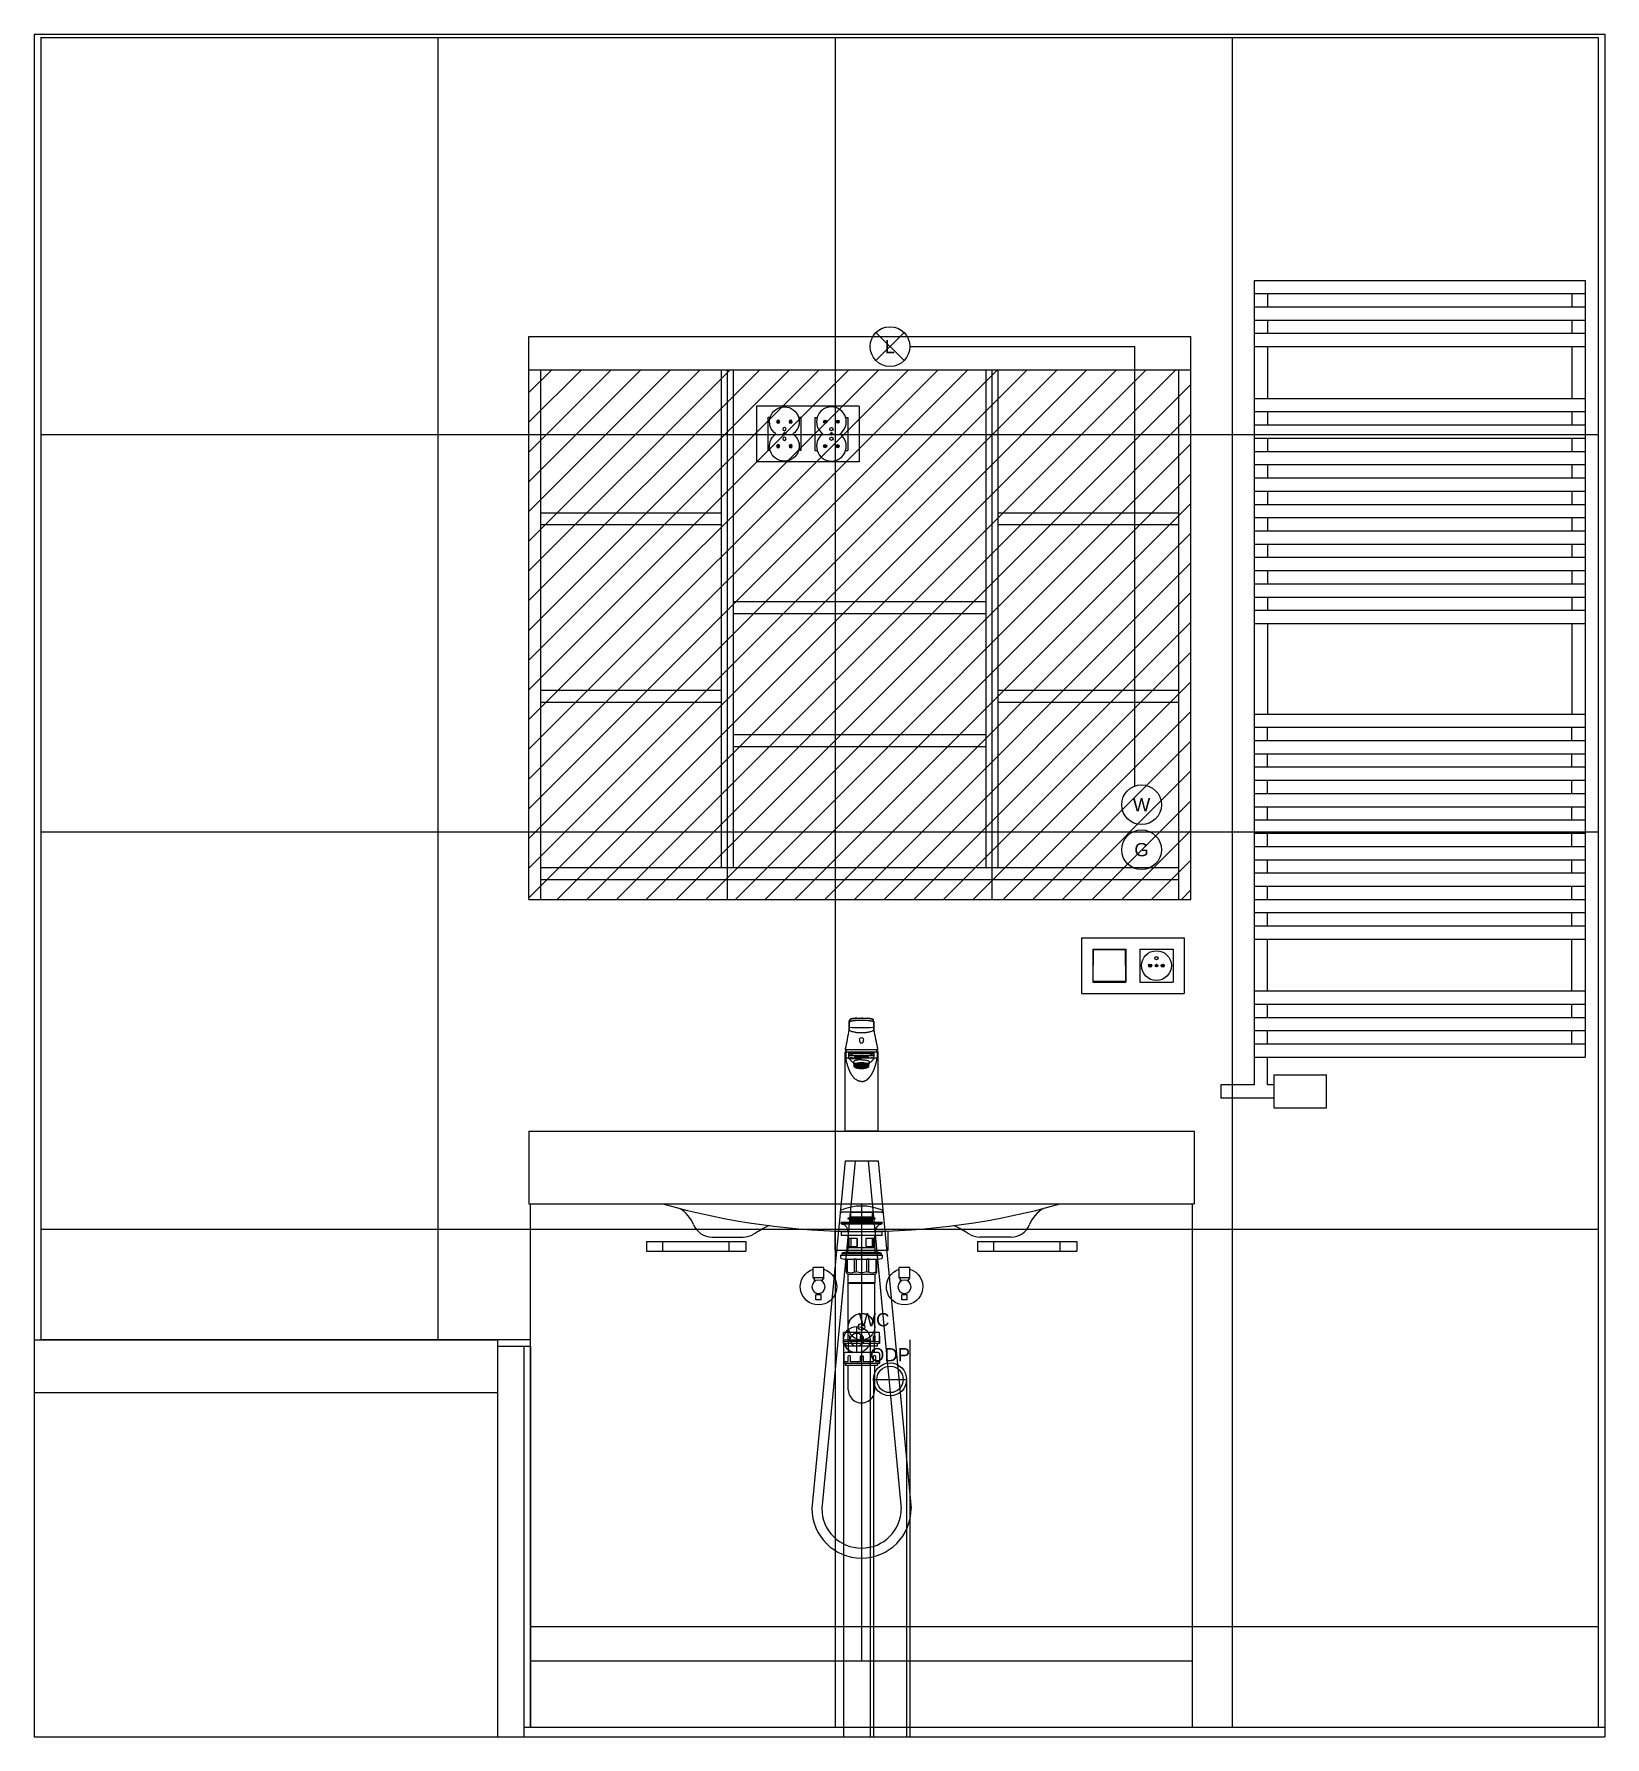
# Model space of a CAD drawing. Header units: millimetres. Extents: x 976 to 9349, y -714 to 2211.
# Drawn here: x 6241.8 to 6479.1, y 455.7 to 712.9 of the extents above; entities that cross this region are included whole.
import ezdxf

# ---------------------------------------------------------------- set-up
doc = ezdxf.new("R2010")
doc.units = ezdxf.units.MM
for name, color, linetype in [('Elektryka - obudowy', 174, 'Continuous'), ('Grzejniki', 12, 'Continuous'), ('Inst - odpływ', 35, 'Continuous'), ('Inst - woda', 220, 'Continuous'), ('Meble', 42, 'Continuous'), ('Meble wnętrze', 52, 'Continuous'), ('Płytki', 254, 'Continuous'), ('Usunięte', 10, 'Continuous'), ('Wbudowane', 175, 'Continuous'), ('Ściany', 7, 'Continuous')]:
    doc.layers.add(name, color=color, linetype=linetype)

msp = doc.modelspace()

# ---------------------------------------------------------------- texts
at = {"layer": 'Usunięte', "char_height": 2, "attachment_point": 5}
for s, insert, width in [('{\\fArial|b0|i0|c238|p0;WC}', (6368.683, 518.747), 9.88531), ('{\\fArial|b0|i0|c238|p0;ODP}', (6371.095, 513.459), 6)]:
    msp.add_mtext(s, dxfattribs=dict(at, insert=insert, width=width))

# ---------------------------------------------------------------- blocks, each defined once
blk = doc.blocks.new('Z$W@#22704')
blk.add_circle((3, 3), 3)
at = {"insert": (3, 3), "char_height": 2, "width": 3.9163, "attachment_point": 5}
blk.add_mtext('{\\fArial|b0|i0|c238|p0;G}', dxfattribs=at)
blk = doc.blocks.new('Z$W@#22386')
blk.add_circle((3, 3), 3)
at = {"insert": (3, 3), "char_height": 2, "width": 3.9163, "attachment_point": 5}
blk.add_mtext('{\\fArial|b0|i0|c238|p0;W}', dxfattribs=at)
blk = doc.blocks.new('Z$W@#29658')
for p, q in [((5.12, 0.88), (0.88, 5.12)), ((0.88, 0.88), (5.12, 5.12))]:
    blk.add_line(p, q)
blk.add_circle((3, 3), 3)
at = {"insert": (2.99, 2.99), "char_height": 2, "width": 4.231, "attachment_point": 5}
blk.add_mtext('{\\fArial|b0|i0|c238|p0;L}', dxfattribs=at)
blk = doc.blocks.new('Z$W@#23655')
blk.add_blockref('Z$W@#29658', (0, 0))
blk = doc.blocks.new('Z$W@#24350')
for p, q in [((5, 125), (5, 3.5)), ((5, 125), (55, 125)), ((55, 125), (55, 7.68)), ((5, 123), (55, 123)), ((5, 121), (55, 121)), ((7, 123), (7, 121)), ((53, 123), (53, 121)), ((5, 119), (55, 119)), ((7, 119), (7, 117)), ((53, 119), (53, 117)), ((5, 117), (55, 117)), ((5, 115), (55, 115)), ((5, 115), (55, 115)), ((7, 115), (7, 107.17)), ((53, 115), (53, 107.17)), ((5, 107.17), (55, 107.17)), ((5, 105.17), (55, 105.17)), ((5, 103.17), (55, 103.17)), ((7, 105.17), (7, 103.17)), ((53, 105.17), (53, 103.17)), ((5, 101.17), (55, 101.17)), ((7, 101.17), (7, 99.17)), ((53, 101.17), (53, 99.17)), ((5, 99.17), (55, 99.17)), ((5, 97.17), (55, 97.17)), ((5, 97.17), (55, 97.17)), ((5, 95.17), (55, 95.17)), ((7, 97.17), (7, 95.17)), ((53, 97.17), (53, 95.17)), ((5, 93.17), (55, 93.17)), ((7, 93.17), (7, 91.17)), ((53, 93.17), (53, 91.17)), ((5, 91.17), (55, 91.17)), ((5, 89.17), (55, 89.17)), ((5, 89.17), (55, 89.17)), ((7, 89.17), (7, 87.17)), ((53, 89.17), (53, 87.17)), ((5, 87.17), (55, 87.17)), ((5, 85.17), (55, 85.17)), ((7, 85.17), (7, 83.17)), ((53, 85.17), (53, 83.17)), ((5, 83.17), (55, 83.17)), ((5, 81.17), (55, 81.17)), ((5, 81.17), (55, 81.17)), ((7, 81.17), (7, 79.17)), ((53, 81.17), (53, 79.17)), ((5, 79.17), (55, 79.17)), ((5, 77.17), (55, 77.17)), ((7, 77.17), (7, 75.17)), ((53, 77.17), (53, 75.17)), ((5, 75.17), (55, 75.17)), ((5, 73.17), (55, 73.17)), ((7, 73.17), (7, 59.5)), ((53, 73.17), (53, 59.5)), ((5, 59.5), (55, 59.5)), ((5, 57.5), (55, 57.5)), ((7, 55.5), (7, 57.5)), ((53, 55.5), (53, 57.5)), ((5, 55.5), (55, 55.5)), ((5, 53.5), (55, 53.5)), ((5, 51.5), (55, 51.5)), ((5, 51.5), (55, 51.5)), ((7, 51.5), (7, 53.5)), ((53, 51.5), (53, 53.5)), ((5, 49.5), (55, 49.5)), ((7, 47.5), (7, 49.5)), ((53, 47.5), (53, 49.5)), ((5, 47.5), (55, 47.5)), ((5, 45.5), (55, 45.5)), ((7, 43.5), (7, 45.5)), ((53, 43.5), (53, 45.5)), ((5, 43.5), (55, 43.5)), ((5, 43.5), (55, 43.5)), ((5, 41.5), (55, 41.5)), ((7, 39.5), (7, 41.5)), ((53, 39.5), (53, 41.5)), ((5, 39.5), (55, 39.5)), ((5, 37.5), (55, 37.5)), ((7, 35.5), (7, 37.5)), ((53, 35.5), (53, 37.5)), ((5, 35.5), (55, 35.5)), ((5, 35.5), (55, 35.5)), ((5, 33.5), (55, 33.5)), ((7, 31.5), (7, 33.5)), ((53, 31.5), (53, 33.5)), ((5, 31.5), (55, 31.5)), ((5, 29.5), (55, 29.5)), ((7, 27.5), (7, 29.5)), ((53, 27.5), (53, 29.5)), ((5, 27.5), (55, 27.5)), ((5, 25.5), (55, 25.5)), ((7, 17.68), (7, 25.5)), ((53, 17.68), (53, 25.5)), ((5, 17.68), (55, 17.68)), ((5, 17.68), (55, 17.68)), ((5, 15.68), (55, 15.68)), ((7, 13.68), (7, 15.68)), ((53, 13.68), (53, 15.68)), ((5, 13.68), (55, 13.68)), ((5, 11.68), (55, 11.68)), ((7, 9.68), (7, 11.68)), ((53, 9.68), (53, 11.68)), ((5, 9.68), (55, 9.68)), ((5, 7.68), (55, 7.68)), ((7, 3.5), (7, 7.68)), ((0, 3.5), (0, 1.5)), ((5, 3.5), (0, 3.5)), ((7.96, 3.5), (7, 3.5)), ((7.96, 5), (15.96, 5)), ((7.96, 5), (7.96, 0)), ((15.96, 0), (15.96, 5)), ((7.96, 1.5), (0, 1.5)), ((7.96, 0), (15.96, 0)), ((7.96, 0), (15.96, 0))]:
    blk.add_line(p, q)
blk = doc.blocks.new('Z$W@#2421')
for p, q in [((0, 257.2), (237.3, 257.2)), ((0, 257.2), (0, 0)), ((237.3, 257.2), (237.3, 0)), ((0, 0), (237.3, 0))]:
    blk.add_line(p, q)
blk = doc.blocks.new('Z$W@#25874')
for p, q in [((0, 18), (0, 7)), ((0, 18), (100.5, 18)), ((100.5, 18), (100.5, 7)), ((0, 7), (100.5, 7)), ((50.05, 7), (50.45, 7)), ((46.25, 0), (46.25, 2.93)), ((54.25, 0), (54.25, 2.93)), ((27.67, 2), (32.38, 2)), ((46.25, 0), (54.25, 0)), ((72.83, 2), (68.12, 2))]:
    blk.add_line(p, q)
for centre, radius, start, end in [((50.25, 113.46), 110.61, 254.2627, 285.7373), ((20.25, 2), 5, 22.0243, 59.8717), ((80.25, 2), 5, 120.1283, 157.9757), ((27.67, 5), 3, 202.0243, 270), ((50.15, -24.06), 31.06, 116.4959, 121.4397), ((50.35, -24.06), 31.06, 58.5603, 63.5041), ((72.83, 5), 3, 270, 337.9757), ((32.38, 5), 3, 270, 301.4397), ((68.12, 5), 3, 238.5603, 270)]:
    blk.add_arc(centre, radius, start, end)
blk = doc.blocks.new('Z$W@#4827')
h = blk.add_hatch()
h.set_pattern_fill('ANSI31', color=256, style=0)
h.set_pattern_definition([(45, (-1842.8256, -1169.4944), (-2.245064, 2.245064), [])])
h.paths.add_polyline_path([(70, 0), (70, 80), (30, 80), (30, 0)])
h.paths.add_polyline_path([(0, 0), (30, 0), (30, 80), (0, 80)])
h.paths.add_polyline_path([(100, 0), (100, 80), (70, 80), (70, 0)])
for p, q in [((0, 0), (0, 85)), ((0, 85), (100, 85)), ((100, 0), (100, 85)), ((0, 80), (100, 80)), ((30, 0), (30, 80)), ((70, 0), (70, 80)), ((0, 0), (100, 0))]:
    blk.add_line(p, q)
blk = doc.blocks.new('Z$W@#29170')
for p, q in [((0, 0), (0, 79)), ((0, 79), (100, 79)), ((50, 79), (50, 10)), ((100, 0), (100, 79)), ((17.5, 73.35), (32.5, 73.35)), ((17.5, 73.35), (17.5, 71.85)), ((20, 71.85), (20, 73.35)), ((30, 71.85), (30, 73.35)), ((32.5, 73.35), (32.5, 71.85)), ((67.5, 73.35), (82.5, 73.35)), ((67.5, 73.35), (67.5, 71.85)), ((70, 71.85), (70, 73.35)), ((80, 71.85), (80, 73.35)), ((82.5, 73.35), (82.5, 71.85)), ((17.5, 71.85), (32.5, 71.85)), ((67.5, 71.85), (82.5, 71.85)), ((0, 10), (100, 10)), ((0, 0), (100, 0))]:
    blk.add_line(p, q)
blk = doc.blocks.new('Z$W@#28464')
for p, q in [((0, 0), (0, 85)), ((0, 85), (100, 85)), ((100, 0), (100, 85)), ((0, 80), (100, 80)), ((1.8, 0), (1.8, 80)), ((29.1, 4.8), (29.1, 80)), ((30.9, 4.8), (30.9, 80)), ((69.1, 4.8), (69.1, 80)), ((70.9, 4.8), (70.9, 80)), ((98.2, 0), (98.2, 80)), ((1.8, 58.4), (29.1, 58.4)), ((1.8, 56.6), (29.1, 56.6)), ((70.9, 58.4), (98.2, 58.4)), ((70.9, 56.6), (98.2, 56.6)), ((30.9, 45), (69.1, 45)), ((30.9, 43.2), (69.1, 43.2)), ((1.8, 31.6), (29.1, 31.6)), ((70.9, 31.6), (98.2, 31.6)), ((1.8, 29.8), (29.1, 29.8)), ((70.9, 29.8), (98.2, 29.8)), ((30.9, 24.9), (69.1, 24.9)), ((30.9, 23.1), (69.1, 23.1)), ((1.8, 4.8), (98.2, 4.8)), ((1.8, 3), (98.2, 3)), ((0, 0), (1.8, 0)), ((98.2, 0), (100, 0))]:
    blk.add_line(p, q)
blk = doc.blocks.new('Z$W@#29424')
h = blk.add_hatch(color=256)
h.paths.add_polyline_path([(1.54, 2.25, 1), (1.06, 2.25, 1)])
h.paths.add_polyline_path([(3.44, 2.25, 1), (2.96, 2.25, 1)])
for centre, radius in [((2.25, 2.25), 2.25), ((2.25, 3.37), 0.24), ((1.3, 2.25), 0.24), ((3.2, 2.25), 0.24)]:
    blk.add_circle(centre, radius)
blk = doc.blocks.new('Z$W@#18702')
for p, q in [((0, 8.4), (15.5, 8.4)), ((0, 8.4), (0, 0)), ((15.5, 8.4), (15.5, 0)), ((1.7, 6.7), (1.7, 1.7)), ((1.7, 6.7), (6.7, 6.7)), ((1.7, 6.7), (1.7, 1.7)), ((1.7, 6.7), (6.7, 6.7)), ((1.75, 1.75), (1.8, 6.65)), ((1.8, 6.65), (6.6, 6.65)), ((6.65, 1.75), (6.6, 6.65)), ((6.7, 6.7), (6.7, 1.7)), ((6.7, 6.7), (6.7, 1.7)), ((8.8, 6.7), (8.8, 1.7)), ((8.8, 6.7), (13.8, 6.7)), ((13.8, 6.7), (13.8, 1.7)), ((11.1, 4.18), (11.5, 4.22)), ((11.28, 4.4), (11.32, 4)), ((0, 0), (15.5, 0)), ((1.7, 1.7), (6.7, 1.7)), ((1.7, 1.7), (6.7, 1.7)), ((1.75, 1.85), (6.65, 1.85)), ((1.75, 1.75), (6.65, 1.75)), ((8.8, 1.7), (13.8, 1.7))]:
    blk.add_line(p, q)
blk.add_circle((11.3, 4.2), 0.2)
blk.add_blockref('Z$W@#29424', (9.05, 1.95))
blk = doc.blocks.new('Z$W@#24918')
h = blk.add_hatch(color=256)
h.paths.add_polyline_path([(1.54, 5.95, -1), (1.06, 5.95, -1)])
h.paths.add_polyline_path([(3.44, 5.95, -1), (2.96, 5.95, -1)])
h = blk.add_hatch(color=256)
h.paths.add_polyline_path([(1.54, 2.25, 1), (1.06, 2.25, 1)])
h.paths.add_polyline_path([(3.44, 2.25, 1), (2.96, 2.25, 1)])
for centre in [(1.3, 5.95), (3.2, 5.95), (2.25, 4.83), (2.25, 3.37), (1.3, 2.25), (3.2, 2.25)]:
    blk.add_circle(centre, 0.24)
for centre, start, end in [((2.25, 5.95), 304.6921, 235.3079), ((2.25, 2.25), 124.6921, 55.3079)]:
    blk.add_arc(centre, 2.25, start, end)
blk = doc.blocks.new('Z$W@#10080')
for p, q in [((15.5, 8.4), (0, 8.4)), ((0, 8.4), (0, 0)), ((15.5, 8.4), (15.5, 0)), ((1.7, 6.7), (1.7, 1.7)), ((2.05, 6.7), (1.7, 6.7)), ((6.7, 6.7), (6.35, 6.7)), ((6.7, 6.7), (6.7, 1.7)), ((8.8, 6.7), (8.8, 1.7)), ((8.8, 6.7), (9.15, 6.7)), ((13.45, 6.7), (13.8, 6.7)), ((13.8, 6.7), (13.8, 1.7)), ((4.4, 4.18), (4, 4.22)), ((4.22, 4.4), (4.18, 4)), ((11.1, 4.18), (11.5, 4.22)), ((11.28, 4.4), (11.32, 4)), ((15.5, 0), (0, 0)), ((2.05, 1.7), (1.7, 1.7)), ((6.7, 1.7), (6.35, 1.7)), ((8.8, 1.7), (9.15, 1.7)), ((13.45, 1.7), (13.8, 1.7))]:
    blk.add_line(p, q)
for centre in [(4.2, 4.2), (11.3, 4.2)]:
    blk.add_circle(centre, 0.2)
at = {"xscale": -1}
blk.add_blockref('Z$W@#24918', (6.45, 0.1), dxfattribs=at)
blk.add_blockref('Z$W@#24918', (9.05, 0.1))
blk = doc.blocks.new('Z$W@#20518')
for p, q in [((0.64, 16.51), (0.68, 16.77)), ((0.64, 16.5), (0.64, 16.5)), ((0.69, 16.79), (0.65, 16.53)), ((4.35, 16.53), (4.31, 16.79)), ((4.36, 16.51), (4.32, 16.77)), ((4.36, 16.5), (4.36, 16.5)), ((4.95, 12.5), (4.38, 15.41)), ((0, 11.95), (0, 11.95)), ((0, 11.95), (0, 11)), ((0, 11), (0, 0)), ((0.02, 11.99), (0.02, 11.99)), ((0.1, 12.25), (0.14, 12.25)), ((0.14, 11.95), (0.14, 11)), ((0.19, 12), (0.64, 12)), ((0.59, 11.02), (0.59, 11.95)), ((0.59, 11.95), (0.59, 11.95)), ((2.5, 11.95), (0.59, 11.95)), ((4.41, 11.74), (0.59, 11.74)), ((0.59, 11.54), (0.93, 11.54)), ((0.59, 11.45), (0.89, 11.45)), ((1.9, 11.4), (0.59, 11.4)), ((1.81, 11.38), (0.59, 11.38)), ((0.64, 12), (4.36, 12)), ((1.31, 10.52), (1.31, 10.24)), ((1.47, 11.14), (1.4, 11.08)), ((1.4, 10.09), (1.4, 10.37)), ((4.41, 11.95), (2.5, 11.95)), ((4.41, 11.4), (3.1, 11.4)), ((4.41, 11.38), (3.19, 11.38)), ((3.6, 11.08), (3.53, 11.14)), ((3.6, 10.09), (3.6, 10.37)), ((3.69, 10.24), (3.69, 10.52)), ((3.92, 11.63), (3.95, 11.62)), ((4.07, 11.54), (4.41, 11.54)), ((4.11, 11.45), (4.41, 11.45)), ((4.36, 12), (4.81, 12)), ((4.41, 11.95), (4.41, 11.95)), ((4.41, 11.02), (4.41, 11.95)), ((4.86, 12.25), (4.9, 12.25)), ((4.86, 11.95), (4.86, 11)), ((4.99, 11.98), (4.99, 11.98)), ((5, 11.95), (5, 11.95)), ((5, 11), (5, 11.95)), ((5, 0), (5, 11)), ((1.4, 10.07), (1.4, 10.09)), ((1.4, 9.73), (1.4, 10.07)), ((1.6, 10.01), (1.6, 9.81)), ((1.87, 9.83), (1.65, 9.83)), ((1.87, 9.82), (1.65, 9.82)), ((1.65, 9.59), (1.73, 9.56)), ((1.9, 9.89), (1.68, 9.91)), ((1.89, 9.88), (1.68, 9.9)), ((1.68, 9.75), (1.68, 9.82)), ((1.88, 9.77), (1.68, 9.75)), ((1.89, 9.76), (1.68, 9.74)), ((1.95, 9.94), (1.76, 9.98)), ((1.76, 9.67), (1.76, 9.75)), ((1.93, 9.71), (1.76, 9.67)), ((1.96, 9.95), (1.77, 9.99)), ((1.94, 9.7), (1.77, 9.66)), ((1.87, 9.83), (1.87, 9.88)), ((1.87, 9.83), (1.87, 9.81)), ((1.89, 9.6), (1.89, 9.69)), ((2.03, 9.65), (1.89, 9.6)), ((2.05, 9.99), (1.9, 10.04)), ((1.9, 9.89), (1.9, 9.95)), ((2.04, 9.65), (1.91, 9.6)), ((2.06, 9.99), (1.92, 10.05)), ((1.96, 9.95), (1.96, 10.02)), ((2.23, 9.83), (1.98, 9.83)), ((2.22, 9.82), (1.98, 9.82)), ((2.04, 9.82), (2.04, 9.73)), ((2.24, 9.78), (2.04, 9.73)), ((2.25, 9.76), (2.05, 9.72)), ((2.06, 9.99), (2.06, 10.09)), ((2.25, 9.87), (2.06, 9.91)), ((2.07, 9.55), (2.07, 9.64)), ((2.16, 9.61), (2.07, 9.55)), ((2.18, 10.03), (2.08, 10.09)), ((2.27, 9.88), (2.08, 9.92)), ((2.17, 9.61), (2.08, 9.55)), ((2.2, 10.03), (2.1, 10.1)), ((2.2, 10.03), (2.2, 10.11)), ((2.22, 9.83), (2.22, 9.81)), ((2.22, 9.76), (2.22, 9.66)), ((2.33, 9.73), (2.22, 9.66)), ((2.23, 9.88), (2.23, 9.83)), ((2.35, 9.91), (2.24, 9.98)), ((2.36, 9.72), (2.25, 9.65)), ((2.38, 9.92), (2.27, 9.98)), ((2.27, 9.96), (2.27, 9.88)), ((2.27, 9.52), (2.27, 9.59)), ((2.32, 9.58), (2.27, 9.52)), ((2.33, 10.05), (2.28, 10.12)), ((2.34, 9.58), (2.29, 9.52)), ((2.35, 10.05), (2.3, 10.12)), ((2.35, 10.05), (2.35, 10.13)), ((2.36, 9.87), (2.45, 9.85)), ((2.38, 10), (2.38, 9.92)), ((2.41, 9.88), (2.47, 9.86)), ((2.45, 9.85), (2.45, 9.83)), ((2.47, 9.86), (2.47, 9.89)), ((2.47, 9.77), (2.47, 9.81)), ((2.48, 9.93), (2.48, 10)), ((2.48, 9.7), (2.48, 9.63)), ((2.49, 10.06), (2.49, 10.13)), ((2.49, 9.57), (2.49, 9.51)), ((2.51, 10.06), (2.51, 10.13)), ((2.51, 9.57), (2.51, 9.51)), ((2.52, 9.93), (2.52, 10)), ((2.52, 9.77), (2.52, 9.81)), ((2.52, 9.7), (2.52, 9.63)), ((2.53, 9.86), (2.53, 9.89)), ((2.59, 9.88), (2.53, 9.86)), ((2.64, 9.87), (2.55, 9.85)), ((2.55, 9.83), (2.55, 9.85)), ((2.62, 10), (2.62, 9.92)), ((2.62, 9.92), (2.72, 9.98)), ((2.64, 9.72), (2.75, 9.65)), ((2.65, 10.05), (2.65, 10.13)), ((2.65, 10.05), (2.7, 10.12)), ((2.65, 9.91), (2.76, 9.98)), ((2.66, 9.58), (2.71, 9.52)), ((2.67, 10.05), (2.72, 10.12)), ((2.67, 9.73), (2.78, 9.66)), ((2.68, 9.58), (2.73, 9.52)), ((2.73, 9.96), (2.73, 9.88)), ((2.73, 9.88), (2.92, 9.92)), ((2.73, 9.52), (2.73, 9.59)), ((2.75, 9.87), (2.94, 9.91)), ((2.75, 9.76), (2.95, 9.72)), ((2.76, 9.78), (2.96, 9.73)), ((2.77, 9.88), (2.77, 9.83)), ((2.77, 9.83), (3.02, 9.83)), ((2.77, 9.81), (2.77, 9.83)), ((2.77, 9.82), (3.02, 9.82)), ((2.78, 9.76), (2.78, 9.66)), ((2.8, 10.03), (2.8, 10.11)), ((2.8, 10.03), (2.9, 10.1)), ((2.82, 10.03), (2.92, 10.09)), ((2.82, 9.61), (2.92, 9.55)), ((2.84, 9.61), (2.93, 9.55)), ((2.93, 9.99), (2.93, 10.09)), ((2.93, 9.99), (3.08, 10.05)), ((2.93, 9.55), (2.93, 9.64)), ((2.95, 9.99), (3.1, 10.04)), ((2.96, 9.82), (2.96, 9.73)), ((2.96, 9.65), (3.09, 9.6)), ((2.97, 9.65), (3.11, 9.6)), ((3.04, 9.95), (3.04, 10.02)), ((3.04, 9.95), (3.23, 9.99)), ((3.05, 9.94), (3.24, 9.98)), ((3.06, 9.7), (3.23, 9.66)), ((3.07, 9.71), (3.24, 9.67)), ((3.1, 9.89), (3.1, 9.95)), ((3.1, 9.89), (3.32, 9.91)), ((3.11, 9.88), (3.32, 9.9)), ((3.11, 9.76), (3.32, 9.74)), ((3.11, 9.6), (3.11, 9.69)), ((3.12, 9.83), (3.12, 9.88)), ((3.12, 9.83), (3.35, 9.83)), ((3.12, 9.81), (3.12, 9.83)), ((3.12, 9.82), (3.35, 9.82)), ((3.12, 9.77), (3.32, 9.75)), ((3.24, 9.67), (3.24, 9.75)), ((3.27, 9.56), (3.35, 9.59)), ((3.32, 9.75), (3.32, 9.82)), ((3.4, 9.81), (3.4, 10.01)), ((3.6, 10.07), (3.6, 10.09)), ((3.6, 9.73), (3.6, 10.07)), ((5, 0), (0, 0))]:
    blk.add_line(p, q)
for centre, radius, start, end in [((-7.98, 15.95), 8.62, 356.5795, 358.6095), ((0.44, 15.44), 0.183, 347.1801, 359.8156), ((-80.5, 16.89), 81.15, 359.1901, 359.7284), ((0.69, 16.5), 0.0495, 171.0221, 179.4698), ((-196.29, 17.87), 196.98, 359.3672, 359.589), ((2.5, 50.92), 35.27, 267.0452, 270.0066), ((2.5, 50.95), 35.3, 269.9945, 272.9537), ((200.46, 17.8), 196.15, 180.394, 180.6168), ((4.31, 16.5), 0.0495, 0.7416, 8.978), ((190.15, 17.78), 185.79, 180.3933, 180.6284), ((12.23, 15.91), 7.87, 181.2674, 183.5083), ((4.61, 15.44), 0.235, 180.3966, 192.3432), ((0.05, 11.95), 0.0459, 106.5926, 184.5187), ((0.66, 12.38), 0.618, 167.9971, 176.8535), ((0.55, 12.37), 0.511, 175.5338, 184.209), ((2.5, 11.36), 2.45, 158.5015, 164.8573), ((0.19, 11.95), 0.0485, 91.869, 181.7561), ((0.28, -47.32), 58.32, 89.823, 90.138), ((0.51, 11), 0.0484, 181.906, 193.6818), ((1.32, -167.23), 178.25, 89.6193, 90.233), ((1.15, 469.98), 458.99, 269.9307, 270.1679), ((2.5, 12.32), 2.32, 215.0915, 218.1672), ((0.61, 11.48), 0.1, 270, 311.4096), ((2.5, 12.32), 2.32, 218.1672, 220.098), ((2.5, 12.32), 2.32, 220.098, 222.7031), ((2.5, 12.32), 2.32, 222.7031, 232.7215), ((1.09, 11.43), 0.2, 93, 178.1439), ((1.09, 11.43), 0.2, 177.6713, 179.9994), ((1.09, 11.17), 0.2, 180, 194.1616), ((1.09, 11.17), 0.2, 180.1819, 180.6505), ((1.09, 11.17), 0.2, 192.8648, 194.4052), ((2.5, 12.32), 2.32, 232.7215, 239.0421), ((3.57, -81.23), 92.25, 89.4809, 90.6667), ((2.5, 12.32), 2.32, 300.9571, 305.2578), ((2.5, 12.32), 2.32, 305.2578, 307.278), ((2.5, 12.32), 2.32, 307.278, 317.2965), ((3.91, 11.43), 0.2, 1.8561, 87), ((3.91, 11.17), 0.2, 320.6652, 360), ((3.91, 11.43), 0.2, 359.9904, 2.3287), ((2.5, 12.32), 2.32, 317.2965, 319.9523), ((2.5, 12.32), 2.32, 319.9523, 321.7065), ((4.38, 11.48), 0.1, 228.5904, 270), ((2.5, 12.32), 2.32, 321.7065, 324.9085), ((4.36, 11.02), 0.0484, 324.8089, 0.3249), ((4.37, 11.01), 0.0415, 326.9045, 355.9878), ((4.49, 11), 0.049, 346.3516, 358.037), ((4.76, -276.88), 287.88, 89.981, 90.0448), ((2.5, 11.36), 2.45, 15.1427, 21.4985), ((4.88, 8.04), 3.96, 88.9415, 90.9118), ((4.81, 11.95), 0.049, 358.7771, 87.5479), ((4.35, 12.38), 0.615, 3.2103, 11.9569), ((4.95, 11.95), 0.0498, 69.8781, 89.9914), ((4.45, 12.37), 0.508, 355.8532, 4.7737), ((4.95, 11.95), 0.046, 355.5708, 73.4198), ((1.77, 9.83), 0.119, 178.2011, 181.7989), ((1.96, 9.83), 0.0878, 177.554, 180), ((2.5, 9.2), 0.733, 88.6316, 91.3684), ((2.5, 11.03), 1.4, 269.2842, 270.7158), ((2.5, 8.39), 1.67, 89.6565, 90.3435), ((2.5, 11.78), 2.27, 269.7475, 270.2525), ((3.04, 9.83), 0.0878, 0, 2.446), ((3.23, 9.83), 0.119, 358.2011, 1.7989)]:
    blk.add_arc(centre, radius, start, end)
for centre, major_axis, ratio, start_param, end_param in [((2.5, 13.73), (0, -0.372), 0.900028, 1.570796, 4.712389), ((0.05, 11.95), (0.0353, -0.0355), 0.997523, 2.36032, 2.673084), ((2.5, 12.24), (-2.43, 0), 0.026177, 3.381498, 6.04328), ((2.5, 9.6), (1.18, -0.7), 0.283658, 2.906058, 3.71371), ((2.5, 10.9), (-1.2, 0), 0.374607, 3.410231, 6.014782), ((2.5, 11.07), (1.15, 0), 0.374607, 3.141593, 3.216053), ((2.5, 11.04), (1.12, 0), 0.374607, 0.032033, 3.10956), ((2.5, 9.91), (-1.19, 0), 0.374607, 3.545419, 5.879359), ((2.5, 10.97), (1.12, 0), 0.374607, 0.415914, 2.725679), ((2.5, 10.78), (-1.2, 0), 0.374607, 3.710852, 5.713971), ((2.5, 10.73), (1.12, 0), 0.374607, 0.738329, 2.403507), ((2.5, 10.65), (1.2, 0), 0.374607, 0.951584, 2.188942), ((2.5, 10.63), (-1.19, 0), 0.374607, 4.196659, 5.226976), ((2.5, 9.6), (-1.18, -0.7), 0.283658, 2.569475, 3.377127), ((2.5, 11.07), (1.15, 0), 0.374607, 6.208725, 6.283185), ((4.95, 11.95), (-0.0353, -0.0356), 0.994209, 3.612256, 3.92506), ((2.5, 9.9), (1.19, 0), 0.374607, 3.530354, 3.916702), ((2.5, 9.84), (-1.07, 0), 0.374607, 0, 4.240349), ((2.5, 9.84), (-1.07, 0), 0.374607, 5.195623, 6.283185), ((2.5, 9.84), (-1.08, 0), 0.374607, 0.388292, 2.765558), ((2.5, 10.09), (-0.939, 0), 0.374607, 0.258502, 0.287956), ((2.5, 9.83), (-0.85, 0), 0.374607, 6.033151, 6.27142), ((2.5, 9.83), (-0.85, 0), 0.374607, 0.011765, 0.250034), ((2.5, 9.83), (-0.85, 0), 0.374607, -0.38943, -0.273564), ((2.5, 9.83), (-0.85, 0), 0.374607, -0.273564, -0.250034), ((2.5, 9.83), (-0.85, 0), 0.374607, 0.250034, 0.273564), ((2.5, 9.83), (-0.85, 0), 0.374607, 0.273564, 0.511834), ((2.5, 9.83), (-0.85, 0), 0.374607, 0.511834, 0.535364), ((2.5, 9.83), (-0.85, 0), 0.374607, 0.535364, 0.773633), ((2.5, 9.83), (-0.625, 0), 0.374607, -0.2778, -0.245799), ((2.5, 9.83), (-0.85, 0), 0.374607, 0.773633, 0.797163), ((2.5, 9.83), (-0.85, 0), 0.374607, 0.797163, 1.035433), ((2.5, 9.83), (-0.625, 0), 0.374607, -0.539599, -0.507598), ((2.5, 9.84), (-1.07, 0), 0.374607, 4.240349, 5.195623), ((2.5, 9.83), (-0.525, 0), 0.374607, 0.490259, 0.556938), ((2.5, 9.83), (-0.625, 0), 0.374607, -0.801399, -0.769397), ((2.5, 9.83), (-0.85, 0), 0.374607, 1.035433, 1.058963), ((2.5, 9.83), (-0.85, 0), 0.374607, 1.058963, 1.297232), ((2.5, 9.83), (-0.625, 0), 0.374607, -1.063198, -1.031197), ((2.5, 9.83), (0.275, 0), 0.374607, 3.077913, 3.141593), ((2.5, 9.83), (-0.525, 0), 0.374607, 1.013858, 1.080537), ((2.5, 9.83), (-0.275, 0), 0.374607, -0.587278, -0.459919), ((2.5, 9.83), (-0.85, 0), 0.374607, 1.297232, 1.320762), ((2.5, 9.83), (-0.85, 0), 0.374607, 1.320762, 1.559031), ((2.5, 9.83), (-0.625, 0), 0.374607, -1.324998, -1.292996), ((2.5, 9.83), (-0.275, 0), 0.374607, -1.110877, -0.983518), ((2.5, 9.85), (-0.052, 0), 0.374607, 5.257664, 6.261509), ((2.5, 9.85), (-0.215, 0), 0.374607, 1.454254, 1.687339), ((2.5, 9.83), (0.85, 0), 0.374607, 4.724154, 4.962423), ((2.5, 9.85), (0.052, 0), 0.374607, 0.021676, 1.025521), ((2.5, 9.83), (0.275, 0), 0.374607, 0.983518, 1.110877), ((2.5, 9.83), (0.625, 0), 0.374607, 1.292996, 1.324998), ((2.5, 9.83), (0.85, 0), 0.374607, -1.320762, -1.297232), ((2.5, 9.83), (0.275, 0), 0.374607, 0.459919, 0.587278), ((2.5, 9.83), (0.85, 0), 0.374607, -1.297232, -1.058963), ((2.5, 9.83), (0.525, 0), 0.374607, -1.080537, -1.013858), ((2.5, 9.83), (-0.275, 0), 0.374607, 3.141593, 3.205272), ((2.5, 9.83), (0.625, 0), 0.374607, 1.031197, 1.063198), ((2.5, 9.83), (0.85, 0), 0.374607, -1.058963, -1.035433), ((2.5, 9.83), (0.625, 0), 0.374607, 0.769397, 0.801399), ((2.5, 9.83), (0.85, 0), 0.374607, -1.035433, -0.797163), ((2.5, 9.83), (0.525, 0), 0.374607, -0.556938, -0.490259), ((2.5, 9.83), (0.625, 0), 0.374607, 0.507598, 0.539599), ((2.5, 9.83), (0.85, 0), 0.374607, -0.797163, -0.773633), ((2.5, 9.83), (0.625, 0), 0.374607, 0.245799, 0.2778), ((2.5, 9.83), (0.85, 0), 0.374607, -0.773633, -0.535364), ((2.5, 9.83), (0.85, 0), 0.374607, -0.535364, -0.511834), ((2.5, 9.83), (0.85, 0), 0.374607, -0.511834, -0.273564), ((2.5, 9.83), (0.85, 0), 0.374607, 0.273564, 0.38943), ((2.5, 9.83), (0.85, 0), 0.374607, 0.250034, 0.273564), ((2.5, 9.83), (0.85, 0), 0.374607, 0.011765, 0.250034), ((2.5, 9.83), (0.85, 0), 0.374607, 6.033151, 6.27142), ((2.5, 9.83), (0.85, 0), 0.374607, -0.273564, -0.250034), ((2.5, 9.9), (1.19, 0), 0.374607, -0.775109, -0.388761), ((2.5, 10.09), (0.939, 0), 0.374607, -0.287956, -0.258434)]:
    blk.add_ellipse(centre, major_axis=major_axis, ratio=ratio, start_param=start_param, end_param=end_param)
for centre, major_axis in [((2.5, 9.84), (-1.01, 0)), ((2.5, 9.81), (0.9, 0)), ((2.5, 9.81), (-0.87, 0)), ((2.5, 9.81), (0.625, 0)), ((2.5, 9.81), (-0.525, 0)), ((2.5, 9.81), (-0.275, 0)), ((2.5, 9.81), (-0.215, 0)), ((2.5, 9.83), (-0.052, 0))]:
    blk.add_ellipse(centre, major_axis=major_axis, ratio=0.374607)
for points, degree, knots in [([(0.68, 15.69), (0.68, 15.64), (0.66, 15.59), (0.63, 15.5), (0.62, 15.47), (0.62, 15.43)], 3, [0, 0, 0, 0, 0.5, 0.5, 0.9501233, 0.9501233, 0.9501233, 0.9501233]), ([(0.64, 16.51), (0.64, 16.55), (0.69, 16.58), (0.83, 16.63), (0.89, 16.64), (1.02, 16.67), (1.1, 16.69), (1.36, 16.73), (1.57, 16.75), (2.01, 16.77), (2.26, 16.78), (2.62, 16.78), (2.74, 16.78), (2.98, 16.77), (3.1, 16.77), (3.32, 16.75), (3.43, 16.74), (3.63, 16.72), (3.73, 16.71), (3.9, 16.69), (3.98, 16.67), (4.11, 16.64), (4.17, 16.63), (4.26, 16.59), (4.3, 16.58), (4.34, 16.55), (4.36, 16.53), (4.36, 16.51)], 3, [0.0026707, 0.0026707, 0.0026707, 0.0026707, 0.125, 0.125, 0.1875, 0.1875, 0.25, 0.25, 0.375, 0.375, 0.5, 0.5, 0.5625, 0.5625, 0.625, 0.625, 0.6875, 0.6875, 0.75, 0.75, 0.8125, 0.8125, 0.875, 0.875, 0.9375, 0.9375, 0.9973776, 0.9973776, 0.9973776, 0.9973776]), ([(1.81, 17.06), (1.8, 17.06), (1.76, 17.06), (1.7, 17.05), (1.62, 17.05), (1.55, 17.04), (1.48, 17.03), (1.41, 17.02), (1.34, 17.02), (1.28, 17.01), (1.22, 17), (1.16, 16.99), (1.1, 16.98), (1.05, 16.97), (1, 16.96), (0.95, 16.95), (0.91, 16.93), (0.87, 16.92), (0.83, 16.91), (0.8, 16.9), (0.77, 16.88), (0.75, 16.86), (0.72, 16.85), (0.71, 16.83), (0.7, 16.81), (0.69, 16.8), (0.69, 16.79), (0.68, 16.78), (0.68, 16.78), (0.68, 16.78)], 3, [0, 0, 0, 0, 0.019076, 0.060416, 0.10155, 0.142446, 0.183195, 0.224092, 0.265275, 0.306719, 0.348394, 0.390267, 0.432304, 0.474474, 0.51675, 0.559119, 0.601583, 0.644171, 0.686951, 0.730026, 0.77313, 0.817599, 0.862942, 0.900184, 0.932697, 0.961898, 0.9761, 0.988545, 1, 1, 1, 1]), ([(4.32, 16.46), (4.32, 16.47), (4.3, 16.49), (4.26, 16.52), (4.22, 16.54), (4.13, 16.57), (4.08, 16.59), (3.94, 16.62), (3.87, 16.63), (3.62, 16.67), (3.41, 16.69), (2.98, 16.72), (2.74, 16.72), (2.38, 16.72), (2.26, 16.72), (2.03, 16.72), (1.92, 16.71), (1.7, 16.7), (1.59, 16.69), (1.39, 16.67), (1.3, 16.66), (1.13, 16.63), (1.06, 16.62), (0.93, 16.59), (0.87, 16.57), (0.78, 16.54), (0.74, 16.52), (0.7, 16.49), (0.68, 16.47), (0.68, 16.46)], 3, [0, 0, 0, 0, 0.0625, 0.0625, 0.125, 0.125, 0.1875, 0.1875, 0.25, 0.25, 0.375, 0.375, 0.5, 0.5, 0.5625, 0.5625, 0.625, 0.625, 0.6875, 0.6875, 0.75, 0.75, 0.8125, 0.8125, 0.875, 0.875, 0.9375, 0.9375, 1, 1, 1, 1]), ([(4.32, 16.77), (4.31, 16.79), (4.3, 16.81), (4.26, 16.84), (4.22, 16.86), (4.13, 16.89), (4.07, 16.91), (3.94, 16.94), (3.86, 16.95), (3.61, 16.99), (3.41, 17), (2.98, 17.03), (2.74, 17.04), (2.38, 17.04), (2.26, 17.03), (2.03, 17.03), (1.92, 17.02), (1.7, 17.01), (1.59, 17), (1.4, 16.98), (1.3, 16.97), (1.05, 16.94), (0.92, 16.91), (0.75, 16.85), (0.7, 16.82), (0.69, 16.79)], 3, [0, 0, 0, 0, 0.0625, 0.0625, 0.125, 0.125, 0.1875, 0.1875, 0.25, 0.25, 0.375, 0.375, 0.5, 0.5, 0.5625, 0.5625, 0.625, 0.625, 0.6875, 0.6875, 0.75, 0.75, 0.875, 0.875, 0.981561, 0.981561, 0.981561, 0.981561]), ([(1.81, 17.06), (1.82, 17.06), (1.82, 17.06), (2.04, 17.07), (2.27, 17.08), (2.61, 17.08), (2.73, 17.08), (2.96, 17.07), (3.07, 17.07), (3.26, 17.05), (3.34, 17.05), (3.41, 17.04)], 3, [0.3731924, 0.3731924, 0.3731924, 0.3731924, 0.375, 0.375, 0.5, 0.5, 0.5625, 0.5625, 0.625, 0.625, 0.673548, 0.673548, 0.673548, 0.673548]), ([(4.32, 16.78), (4.32, 16.78), (4.31, 16.78), (4.31, 16.8), (4.3, 16.82), (4.29, 16.84), (4.27, 16.85), (4.25, 16.87), (4.22, 16.88), (4.19, 16.9), (4.16, 16.91), (4.12, 16.93), (4.08, 16.94), (4.03, 16.95), (3.99, 16.96), (3.94, 16.97), (3.88, 16.98), (3.83, 16.99), (3.77, 17), (3.7, 17.01), (3.64, 17.02), (3.57, 17.03), (3.5, 17.03), (3.45, 17.04), (3.42, 17.04), (3.42, 17.04)], 3, [0, 0, 0, 0, 0.0064, 0.04567, 0.08734, 0.127735, 0.168341, 0.214115, 0.264534, 0.316313, 0.367396, 0.417718, 0.467439, 0.516678, 0.5655, 0.613923, 0.661943, 0.709541, 0.756694, 0.803395, 0.850158, 0.897052, 0.944238, 0.991672, 1, 1, 1, 1]), ([(4.38, 15.42), (4.38, 15.43), (4.38, 15.44), (4.37, 15.46), (4.37, 15.47), (4.37, 15.5), (4.36, 15.52), (4.34, 15.57), (4.34, 15.59), (4.33, 15.64), (4.32, 15.67), (4.32, 15.69)], 3, [0, 0, 0, 0, 0.125, 0.125, 0.25, 0.25, 0.5, 0.5, 0.75, 0.75, 1, 1, 1, 1]), ([(0.62, 15.36), (0.62, 15.36), (0.62, 15.38), (0.62, 15.39), (0.62, 15.4)], 3, [0.93253152, 0.93253152, 0.93253152, 0.93253152, 0.94179482, 0.97733394, 0.97733394, 0.97733394, 0.97733394]), ([(2.5, 14.83), (2.5, 14.83), (2.48, 14.83), (2.34, 14.83), (2.13, 14.84), (1.88, 14.86), (1.7, 14.88), (1.52, 14.91), (1.31, 14.95), (1.07, 15.02), (0.85, 15.11), (0.72, 15.2), (0.66, 15.27), (0.63, 15.31), (0.62, 15.35), (0.62, 15.36)], 3, [0, 0, 0, 0, 0.0001601, 0.013885, 0.1383322, 0.2007896, 0.2632471, 0.3259081, 0.388569, 0.5140823, 0.6397244, 0.7652065, 0.8244941, 0.8832568, 0.9325315, 0.9325315, 0.9325315, 0.9325315]), ([(2.17, 13.73), (2.17, 13.72), (2.17, 13.72), (2.18, 13.64), (2.2, 13.56), (2.23, 13.5)], 3, [0.2436404, 0.2436404, 0.2436404, 0.2436404, 0.25, 0.25, 0.3522261, 0.3522261, 0.3522261, 0.3522261]), ([(2.23, 13.5), (2.24, 13.48), (2.25, 13.47), (2.29, 13.42), (2.32, 13.38), (2.4, 13.33), (2.45, 13.32), (2.55, 13.32), (2.6, 13.33), (2.68, 13.38), (2.71, 13.42), (2.75, 13.47), (2.76, 13.48), (2.77, 13.5)], 3, [0.3522261, 0.3522261, 0.3522261, 0.3522261, 0.375, 0.375, 0.4375, 0.4375, 0.5, 0.5, 0.5625, 0.5625, 0.625, 0.625, 0.6482126, 0.6482126, 0.6482126, 0.6482126]), ([(4.38, 15.42), (4.38, 15.42), (4.39, 15.38), (4.37, 15.32), (4.32, 15.24), (4.25, 15.17), (4.11, 15.09), (3.91, 15.02), (3.72, 14.96), (3.52, 14.92), (3.29, 14.88), (3.04, 14.86), (2.85, 14.84), (2.69, 14.84), (2.58, 14.83), (2.53, 14.83), (2.5, 14.83)], 3, [0, 0, 0, 0, 0.013688, 0.13744, 0.199859, 0.262484, 0.387994, 0.513659, 0.576516, 0.63929, 0.764355, 0.826785, 0.889216, 0.95154, 0.975767, 1, 1, 1, 1]), ([(2.77, 13.5), (2.8, 13.56), (2.82, 13.64), (2.82, 13.72), (2.82, 13.72), (2.82, 13.73)], 3, [0.6482126, 0.6482126, 0.6482126, 0.6482126, 0.75, 0.75, 0.75622, 0.75622, 0.75622, 0.75622]), ([(0.04, 12.33), (0.04, 12.32), (0.04, 12.31), (0.04, 12.29), (0.05, 12.28), (0.06, 12.27), (0.07, 12.26), (0.08, 12.25), (0.09, 12.25), (0.1, 12.25), (0.1, 12.25)], 3, [0, 0, 0, 0, 0.125485, 0.332541, 0.485528, 0.616498, 0.73763, 0.867428, 0.99162, 1, 1, 1, 1]), ([(0.05, 12), (0.05, 12), (0.06, 12), (0.07, 12), (0.08, 12), (0.12, 12), (0.19, 12)], 2, [0, 0, 0, 0.25, 0.25, 0.5, 0.5, 1, 1, 1]), ([(2.5, 7.5), (2.47, 7.5), (2.4, 7.5), (2.3, 7.51), (2.21, 7.53), (2.11, 7.56), (2.01, 7.59), (1.86, 7.66), (1.67, 7.78), (1.45, 7.96), (1.25, 8.18), (1.02, 8.48), (0.79, 8.89), (0.62, 9.28), (0.53, 9.54), (0.47, 9.71), (0.37, 10.02), (0.27, 10.38), (0.19, 10.73), (0.16, 10.91), (0.14, 11)], 3, [0, 0, 0, 0, 0.020145, 0.040425, 0.060949, 0.081821, 0.103143, 0.125008, 0.184476, 0.249931, 0.309364, 0.374919, 0.499874, 0.624886, 0.656145, 0.687405, 0.749922, 0.874957, 0.937481, 1, 1, 1, 1]), ([(0.59, 11.95), (0.59, 11.96), (0.6, 11.98), (0.61, 11.99), (0.63, 12), (0.64, 12)], 3, [0, 0, 0, 0, 0.5, 0.5, 1, 1, 1, 1]), ([(2.5, 10.77), (2.39, 10.77), (2.29, 10.77), (2.09, 10.76), (1.99, 10.75), (1.71, 10.71), (1.56, 10.67), (1.34, 10.57), (1.28, 10.51), (1.27, 10.42), (1.28, 10.39), (1.31, 10.36)], 3, [0, 0, 0, 0, 0.125, 0.125, 0.25, 0.25, 0.5, 0.5, 0.75, 0.75, 0.8691703, 0.8691703, 0.8691703, 0.8691703]), ([(2.5, 7.5), (2.6, 7.5), (2.8, 7.52), (3.03, 7.59), (3.28, 7.72), (3.54, 7.93), (3.78, 8.21), (3.96, 8.46), (4.11, 8.7), (4.24, 8.97), (4.36, 9.23), (4.46, 9.48), (4.55, 9.77), (4.64, 10.05), (4.71, 10.32), (4.77, 10.54), (4.81, 10.73), (4.84, 10.87), (4.85, 10.96), (4.86, 11)], 6, [0, 0, 0, 0, 0, 0, 0, 0.124771, 0.24198, 0.296993, 0.355535, 0.423178, 0.479877, 0.533835, 0.620794, 0.694291, 0.737046, 0.794752, 0.88218, 0.94109, 1, 1, 1, 1, 1, 1, 1]), ([(2.5, 10.77), (2.61, 10.77), (2.71, 10.77), (2.91, 10.76), (3.01, 10.75), (3.29, 10.71), (3.44, 10.67), (3.66, 10.57), (3.72, 10.51), (3.73, 10.42), (3.72, 10.39), (3.69, 10.36)], 3, [0, 0, 0, 0, 0.125, 0.125, 0.25, 0.25, 0.5, 0.5, 0.75, 0.75, 0.86917, 0.86917, 0.86917, 0.86917]), ([(4.36, 12), (4.37, 12), (4.38, 11.99), (4.4, 11.98), (4.41, 11.96), (4.41, 11.95)], 3, [0, 0, 0, 0, 0.5, 0.5, 1, 1, 1, 1]), ([(4.4, 10.99), (4.4, 10.99), (4.4, 10.99), (4.4, 10.99), (4.4, 10.99), (4.4, 10.99)], 3, [0.89292728, 0.89292728, 0.89292728, 0.89292728, 0.90625, 0.90625, 0.91214376, 0.91214376, 0.91214376, 0.91214376]), ([(4.9, 12.25), (4.9, 12.25), (4.91, 12.25), (4.92, 12.25), (4.93, 12.26), (4.94, 12.27), (4.95, 12.28), (4.96, 12.29), (4.96, 12.31), (4.96, 12.32), (4.96, 12.33)], 3, [0, 0, 0, 0, 0.011953, 0.132539, 0.26172, 0.385903, 0.512636, 0.652945, 0.8199, 1, 1, 1, 1])]:
    blk.add_open_spline(points, degree=degree, knots=knots)
for points in [[(0.64, 16.51), (0.64, 16.51), (0.64, 16.51), (0.64, 16.51)], [(4.36, 16.51), (4.36, 16.51), (4.36, 16.51), (4.36, 16.51)], [(0.62, 15.36), (0.42, 14.35), (0.23, 13.36), (0.04, 12.38)], [(4.96, 12.38), (4.77, 13.36), (4.58, 14.35), (4.38, 15.36)], [(0.14, 12.25), (0.14, 12.25), (0.14, 12.25), (0.14, 12.25)], [(0.6, 10.99), (0.6, 10.99), (0.6, 10.99), (0.6, 10.99)], [(0.89, 11.17), (0.89, 11.17), (0.89, 11.17), (0.89, 11.17)], [(4.06, 11.04), (4.06, 11.04), (4.06, 11.04), (4.06, 11.04)], [(4.11, 11.17), (4.11, 11.17), (4.11, 11.17), (4.11, 11.17)], [(4.41, 11.02), (4.41, 11.02), (4.41, 11.02), (4.41, 11.02)], [(4.86, 12.25), (4.86, 12.25), (4.86, 12.25), (4.86, 12.25)]]:
    blk.add_open_spline(points, degree=3)
blk = doc.blocks.new('Z$W@#14109')
for p, q in [((0, 10.91), (0, 10.84)), ((0.09, 10.75), (0.22, 10.73)), ((6.23, 10.73), (0.22, 10.73)), ((1.56, 10.73), (1.57, 10.71)), ((4.88, 10.71), (1.57, 10.71)), ((1.57, 10.71), (1.57, 10)), ((4.88, 10.71), (4.89, 10.73)), ((4.88, 10), (4.88, 10.71)), ((6.23, 10.73), (6.36, 10.75)), ((6.45, 10.84), (6.45, 10.91)), ((6.33, 9.04), (0.12, 9.04)), ((6.33, 9.04), (0.12, 9.04)), ((0.12, 9.04), (0.31, 8.96)), ((0.13, 7.84), (6.33, 7.84)), ((0.13, 7.84), (0.13, 7.24)), ((6.3, 9.19), (0.15, 9.19)), ((6.14, 8.96), (0.31, 8.96)), ((0.34, 8.96), (0.34, 8.94)), ((6.12, 8.94), (0.34, 8.94)), ((1.18, 7.87), (1.18, 7.84)), ((1.53, 9.86), (1.2, 9.83)), ((1.2, 9.73), (1.53, 9.7)), ((1.57, 9.97), (1.53, 9.86)), ((4.92, 9.86), (1.53, 9.86)), ((4.92, 9.7), (1.53, 9.7)), ((1.53, 9.7), (1.57, 9.59)), ((1.72, 9.5), (1.57, 9.49)), ((4.88, 9.49), (1.57, 9.49)), ((1.57, 9.49), (1.57, 9.33)), ((4.88, 9.33), (1.57, 9.33)), ((1.57, 9.33), (1.62, 9.28)), ((4.88, 10), (1.57, 10)), ((1.61, 9.56), (4.84, 9.56)), ((4.83, 9.28), (1.62, 9.28)), ((1.72, 9.56), (1.72, 9.5)), ((4.74, 9.5), (1.72, 9.5)), ((2.13, 9.28), (2.13, 9.19)), ((4.33, 9.19), (4.33, 9.28)), ((4.74, 9.5), (4.74, 9.56)), ((4.88, 9.49), (4.74, 9.5)), ((4.83, 9.28), (4.88, 9.33)), ((4.92, 9.86), (4.88, 9.97)), ((4.88, 9.59), (4.92, 9.7)), ((4.88, 9.33), (4.88, 9.49)), ((5.25, 9.83), (4.92, 9.86)), ((4.92, 9.7), (5.25, 9.73)), ((5.28, 7.84), (5.28, 7.87)), ((6.12, 8.94), (6.12, 8.96)), ((6.14, 8.96), (6.33, 9.04)), ((6.33, 7.24), (6.33, 7.84)), ((6.33, 7.24), (0.13, 7.24)), ((5.29, 5.37), (1.16, 5.37)), ((1.16, 5.37), (1.16, 4.65)), ((1.23, 7.24), (1.23, 5.37)), ((1.33, 6.79), (1.33, 5.55)), ((2.58, 6.79), (1.33, 6.79)), ((1.33, 5.55), (2.58, 5.55)), ((1.59, 6.79), (1.59, 5.55)), ((2.57, 6.79), (2.57, 5.55)), ((2.57, 6.79), (2.57, 5.55)), ((2.58, 5.55), (2.58, 6.79)), ((2.58, 5.55), (2.58, 6.79)), ((3.88, 6.79), (3.88, 5.55)), ((5.12, 6.79), (3.88, 6.79)), ((3.88, 5.55), (5.12, 5.55)), ((4.86, 5.55), (4.86, 6.79)), ((4.86, 6.79), (4.86, 5.55)), ((4.86, 6.74), (4.86, 5.55)), ((4.86, 6.74), (4.86, 5.55)), ((4.86, 5.55), (4.86, 6.73)), ((5.12, 5.55), (5.12, 6.79)), ((5.22, 5.37), (5.22, 7.24)), ((5.29, 4.65), (5.29, 5.37)), ((0.05, 4.27), (6.4, 4.27)), ((0.05, 4.27), (0.05, 3.9)), ((0.17, 3.75), (0.77, 3.64)), ((0.23, 4.5), (6.23, 4.5)), ((0.23, 4.5), (0.23, 4.27)), ((5.83, 4.65), (0.63, 4.65)), ((0.64, 3.67), (5.81, 3.67)), ((0.9, 3.67), (0.77, 3.67)), ((0.94, 1.73), (0.94, 3.47)), ((0.94, 3.47), (0.94, 3.47)), ((0.94, 3.47), (0.94, 3.47)), ((1.04, 3.47), (1.04, 1.73)), ((1.04, 3.47), (1.04, 3.47)), ((2.39, 3.67), (2.08, 3.67)), ((2.18, 1.73), (2.18, 3.47)), ((2.18, 3.47), (2.18, 3.47)), ((2.41, 3.47), (2.41, 1.73)), ((2.41, 3.47), (2.41, 3.47)), ((4.04, 1.73), (4.04, 3.47)), ((4.04, 3.47), (4.04, 3.47)), ((4.37, 3.67), (4.06, 3.67)), ((4.27, 3.47), (4.27, 1.73)), ((4.27, 3.47), (4.27, 3.47)), ((5.41, 1.73), (5.41, 3.47)), ((5.41, 3.47), (5.41, 3.47)), ((5.51, 3.47), (5.51, 1.73)), ((5.51, 3.47), (5.51, 3.47)), ((5.51, 3.47), (5.51, 3.47)), ((5.68, 3.67), (5.55, 3.67)), ((5.68, 3.64), (6.28, 3.75)), ((5.68, 3.67), (5.68, 3.64)), ((6.23, 4.27), (6.23, 4.5)), ((6.4, 3.9), (6.4, 4.27)), ((0.94, 1.73), (0.94, 1.59)), ((0.94, 1.73), (1.04, 1.73)), ((0.94, 1.59), (1.16, 1.37)), ((1.16, 1.37), (5.3, 1.37)), ((1.16, 1.37), (1.16, 0.14)), ((1.16, 0.14), (5.3, 0.14)), ((1.16, 0.14), (1.23, 0.1)), ((5.22, 0.1), (1.23, 0.1)), ((5.22, 0), (1.23, 0)), ((1.28, 0.1), (1.28, 0)), ((5.18, 0), (1.28, 0)), ((2.18, 1.73), (2.41, 1.73)), ((4.04, 1.73), (4.27, 1.73)), ((5.18, 0), (5.18, 0.1)), ((5.22, 0.1), (5.3, 0.14)), ((5.3, 1.37), (5.51, 1.59)), ((5.3, 0.14), (5.3, 1.37)), ((5.41, 1.73), (5.51, 1.73)), ((5.51, 1.73), (5.51, 1.59))]:
    blk.add_line(p, q)
for centre, radius, start, end in [((0.14, 10.91), 0.14, 112.986, 180), ((0.1, 10.84), 0.1, 180, 262), ((3.23, 3.64), 8.04, 67.014, 112.986), ((6.31, 10.91), 0.14, 0, 67.014), ((6.35, 10.84), 0.1, 278, 0), ((0.15, 9.11), 0.075, 90, 247.3013), ((0.15, 9.11), 0.075, 246.3243, 246.8128), ((0.08, 7.87), 1.1, 0, 76.328), ((1.21, 9.78), 0.05, 94.5, 265.5), ((1.61, 9.95), 0.05, 90, 159.5317), ((1.61, 9.61), 0.05, 200.492, 270), ((4.84, 9.95), 0.05, 20.4683, 90), ((4.84, 9.61), 0.05, 270, 339.508), ((5.25, 9.78), 0.05, 274.5, 85.5), ((6.38, 7.87), 1.1, 103.672, 180), ((6.3, 9.11), 0.075, 292.6987, 90), ((6.3, 9.11), 0.075, 293.1872, 293.6757), ((1.78, 6.66), 0.2, 139.4583, 157.9566), ((4.68, 6.66), 0.2, 21.4873, 40.5417), ((4.67, 6.66), 0.2, 21.0401, 40.5417), ((0.2, 3.9), 0.15, 180, 260), ((0.63, 4.05), 0.6, 90, 131.4096), ((0.74, 3.47), 0.203, 0.7183, 79.9086), ((5.71, 3.47), 0.203, 100.0766, 179.2964), ((5.71, 3.47), 0.203, 177.6137, 179.2817), ((5.83, 4.05), 0.6, 48.5904, 90), ((6.25, 3.9), 0.15, 280, 0), ((1.61, 2.83), 1.25, 242.5951, 297.4049), ((4.84, 2.83), 1.25, 242.5951, 297.4049)]:
    blk.add_arc(centre, radius, start, end)
for points, knots in [([(0.77, 3.64), (0.79, 3.64), (0.81, 3.63), (0.85, 3.62), (0.87, 3.6), (0.89, 3.58), (0.9, 3.56), (0.92, 3.53), (0.94, 3.49), (0.94, 3.46), (0.94, 3.44)], [0, 0, 0, 0, 0.15789, 0.285238, 0.381823, 0.452383, 0.542561, 0.663962, 0.81653, 1, 1, 1, 1]), ([(0.9, 3.67), (0.91, 3.66), (0.93, 3.66), (0.96, 3.64), (0.98, 3.62), (1.01, 3.59), (1.03, 3.54), (1.03, 3.49), (1.04, 3.47)], [0, 0, 0, 0, 0.151423, 0.251026, 0.383445, 0.501565, 0.759992, 1, 1, 1, 1]), ([(2.18, 3.47), (2.18, 3.48), (2.18, 3.52), (2.17, 3.56), (2.16, 3.6), (2.14, 3.62), (2.12, 3.64), (2.1, 3.66), (2.09, 3.66), (2.08, 3.67)], [0, 0, 0, 0, 0.158155, 0.324554, 0.499143, 0.617079, 0.749328, 0.848779, 1, 1, 1, 1]), ([(2.39, 3.67), (2.39, 3.66), (2.4, 3.66), (2.4, 3.64), (2.41, 3.62), (2.41, 3.59), (2.41, 3.54), (2.41, 3.49), (2.41, 3.47)], [0, 0, 0, 0, 0.151423, 0.251026, 0.383445, 0.501565, 0.759992, 1, 1, 1, 1]), ([(4.04, 3.47), (4.04, 3.48), (4.04, 3.52), (4.04, 3.56), (4.04, 3.6), (4.04, 3.62), (4.05, 3.64), (4.05, 3.66), (4.06, 3.66), (4.06, 3.67)], [0, 0, 0, 0, 0.158155, 0.324554, 0.499143, 0.617079, 0.749328, 0.848779, 1, 1, 1, 1]), ([(4.37, 3.67), (4.36, 3.66), (4.35, 3.66), (4.33, 3.64), (4.31, 3.62), (4.29, 3.59), (4.27, 3.54), (4.27, 3.49), (4.27, 3.47)], [0, 0, 0, 0, 0.151423, 0.251026, 0.383445, 0.501565, 0.759992, 1, 1, 1, 1]), ([(5.41, 3.47), (5.42, 3.48), (5.42, 3.52), (5.43, 3.56), (5.45, 3.6), (5.47, 3.62), (5.49, 3.64), (5.52, 3.66), (5.54, 3.66), (5.55, 3.67)], [0, 0, 0, 0, 0.158155, 0.324554, 0.499143, 0.617079, 0.749328, 0.848779, 1, 1, 1, 1]), ([(5.51, 3.44), (5.51, 3.46), (5.51, 3.49), (5.52, 3.52), (5.54, 3.54), (5.55, 3.56), (5.57, 3.59), (5.59, 3.61), (5.63, 3.63), (5.66, 3.64), (5.68, 3.64)], [0, 0, 0, 0, 0.157707, 0.284932, 0.381532, 0.45214, 0.542348, 0.663657, 0.816294, 1, 1, 1, 1]), ([(4.04, 1.73), (3.77, 1.64), (3.5, 1.59), (2.95, 1.58), (2.68, 1.64), (2.41, 1.73)], [0, 0, 0, 0, 0.5, 0.5, 1, 1, 1, 1])]:
    blk.add_open_spline(points, degree=3, knots=knots)
blk = doc.blocks.new('Z$W@#19358')
for p, q in [((0, 60), (70, 60)), ((0, 60), (0, 0)), ((70, 60), (70, 0)), ((0, 52), (70, 52)), ((0, 0), (70, 0))]:
    blk.add_line(p, q)
blk = doc.blocks.new('Z$W@#21502')
for p, q in [((3.15, 4.9), (2.35, 4.9)), ((2.35, 4.9), (2.35, 4.1)), ((3.15, 4.1), (2.35, 4.1)), ((2.55, 4.1), (2.55, 3.88)), ((2.95, 4.1), (2.95, 3.88)), ((3.15, 4.9), (3.15, 4.1)), ((1.95, 1.58), (2.15, 1.79)), ((1.95, 1.58), (1.95, 0)), ((3.55, 1.58), (1.95, 1.58)), ((3.55, 0), (1.95, 0)), ((2.15, 2.1), (2.15, 1.79)), ((3.35, 2.1), (3.35, 1.79)), ((3.55, 1.58), (3.35, 1.79)), ((3.55, 1.58), (3.55, 0))]:
    blk.add_line(p, q)
blk.add_circle((2.75, 2.9), 1)
blk.add_arc((2.75, 2.9), 2.75, 286.9124, 253.0876)
blk = doc.blocks.new('Z$W@#75')
for p, q in [((27.19, 16.68), (22.19, -35.82)), ((28.7, 16.68), (23.69, -35.82)), ((27.19, 16.68), (32.19, 16.68)), ((30.67, 16.68), (35.69, -35.82)), ((32.19, 16.68), (37.19, -35.82))]:
    blk.add_line(p, q)
for radius in [7.5, 6]:
    blk.add_arc((29.69, -35.82), radius, 180, 0)

# ---------------------------------------------------------------- linework, layer by layer
at = {"layer": 'Inst - odpływ'}
for p, q in [((6364.794, 516.847), (6364.794, 524.395)), ((6368.796, 516.847), (6368.796, 524.395)), ((6369.517, 516.847), (6364.073, 516.847)), ((6364.073, 515.164), (6364.073, 516.847)), ((6369.517, 515.164), (6369.517, 516.847)), ((6364.795, 508.188), (6364.795, 511.84)), ((6368.795, 508.188), (6368.795, 511.84))]:
    msp.add_line(p, q, dxfattribs=at)
for radius in [2, 0.5]:
    msp.add_circle((6366.795, 517.694), radius, dxfattribs=at)
msp.add_arc((6366.795, 508.188), 2, 179.99999, 0.00001, dxfattribs=at)
at = {"layer": 'Inst - odpływ', "color": 250}
for points, knots in [([(6364.826, 513.837), (6364.826, 513.837), (6364.785, 517.697), (6364.785, 517.697), (6364.785, 517.697), (6364.785, 518.8), (6365.679, 519.694), (6366.782, 519.694), (6366.782, 519.694), (6366.782, 519.694), (6366.786, 519.694), (6366.795, 519.694)], [0, 0, 0, 0, 0.25, 0.25, 0.25, 0.25, 0.5, 0.5, 0.5, 0.5, 0.50752371, 0.50752371, 0.50752371, 0.50752371]), ([(6368.764, 513.837), (6368.764, 513.837), (6368.805, 517.697), (6368.805, 517.697), (6368.805, 517.697), (6368.805, 518.8), (6367.911, 519.694), (6366.808, 519.694), (6366.808, 519.694), (6366.808, 519.694), (6366.804, 519.694), (6366.795, 519.694)], [0, 0, 0, 0, 0.25, 0.25, 0.25, 0.25, 0.5, 0.5, 0.5, 0.5, 0.50752371, 0.50752371, 0.50752371, 0.50752371]), ([(6369.517, 516.258), (6369.517, 516.258), (6369.517, 515.164), (6369.517, 515.164), (6369.517, 515.164), (6369.517, 515.164), (6364.073, 515.164), (6364.073, 515.164), (6364.073, 515.164), (6364.073, 515.164), (6364.073, 516.36), (6364.073, 516.36)], [0, 0, 0, 0, 0.25, 0.25, 0.25, 0.25, 0.5, 0.5, 0.5, 0.5, 1, 1, 1, 1]), ([(6369.496, 515.444), (6369.496, 515.444), (6368.869, 515.452), (6368.869, 515.452), (6368.869, 515.452), (6368.869, 515.452), (6368.869, 516.143), (6368.869, 516.143), (6368.869, 516.143), (6368.869, 516.143), (6368.853, 516.221), (6368.853, 516.221), (6368.853, 516.221), (6368.853, 516.221), (6368.83, 516.29), (6368.83, 516.29), (6368.83, 516.29), (6368.83, 516.29), (6368.745, 516.352), (6368.745, 516.352), (6368.745, 516.352), (6368.745, 516.352), (6368.629, 516.345), (6368.629, 516.345), (6368.629, 516.345), (6368.629, 516.345), (6368.582, 516.298), (6368.582, 516.298), (6368.582, 516.298), (6368.582, 516.298), (6368.551, 516.197), (6368.551, 516.197), (6368.551, 516.197), (6368.551, 516.197), (6368.551, 515.452), (6368.551, 515.452), (6368.551, 515.452), (6368.551, 515.452), (6366.994, 515.452), (6366.994, 515.452), (6366.994, 515.452), (6366.994, 515.452), (6366.993, 516.154), (6366.993, 516.154), (6366.993, 516.154), (6366.993, 516.263), (6366.904, 516.352), (6366.795, 516.352), (6366.795, 516.352), (6366.686, 516.352), (6366.597, 516.263), (6366.597, 516.154), (6366.597, 516.154), (6366.597, 516.154), (6366.599, 515.452), (6366.599, 515.452), (6366.599, 515.452), (6366.599, 515.452), (6365.01, 515.452), (6365.01, 515.452), (6365.01, 515.452), (6365.01, 515.452), (6365.018, 516.197), (6365.018, 516.197), (6365.018, 516.197), (6365.018, 516.197), (6364.971, 516.29), (6364.971, 516.29), (6364.971, 516.29), (6364.971, 516.29), (6364.894, 516.345), (6364.894, 516.345), (6364.894, 516.345), (6364.894, 516.345), (6364.801, 516.345), (6364.801, 516.345), (6364.801, 516.345), (6364.801, 516.345), (6364.747, 516.259), (6364.747, 516.259), (6364.747, 516.259), (6364.747, 516.259), (6364.731, 516.158), (6364.731, 516.158), (6364.731, 516.158), (6364.731, 516.158), (6364.731, 515.444), (6364.731, 515.444), (6364.731, 515.444), (6364.731, 515.444), (6364.096, 515.452), (6364.096, 515.452)], [0, 0, 0, 0, 0.0416667, 0.0416667, 0.0416667, 0.0416667, 0.0833333, 0.0833333, 0.0833333, 0.0833333, 0.125, 0.125, 0.125, 0.125, 0.1666667, 0.1666667, 0.1666667, 0.1666667, 0.2083333, 0.2083333, 0.2083333, 0.2083333, 0.25, 0.25, 0.25, 0.25, 0.2916667, 0.2916667, 0.2916667, 0.2916667, 0.3333333, 0.3333333, 0.3333333, 0.3333333, 0.375, 0.375, 0.375, 0.375, 0.4166667, 0.4166667, 0.4166667, 0.4166667, 0.4583333, 0.4583333, 0.4583333, 0.4583333, 0.5, 0.5, 0.5, 0.5, 0.5416667, 0.5416667, 0.5416667, 0.5416667, 0.5833333, 0.5833333, 0.5833333, 0.5833333, 0.625, 0.625, 0.625, 0.625, 0.6666667, 0.6666667, 0.6666667, 0.6666667, 0.7083333, 0.7083333, 0.7083333, 0.7083333, 0.75, 0.75, 0.75, 0.75, 0.7916667, 0.7916667, 0.7916667, 0.7916667, 0.8333333, 0.8333333, 0.8333333, 0.8333333, 0.875, 0.875, 0.875, 0.875, 0.9166667, 0.9166667, 0.9166667, 0.9166667, 1, 1, 1, 1]), ([(6364.403, 515.154), (6364.403, 515.154), (6364.407, 514.829), (6364.407, 514.829), (6364.407, 514.829), (6364.407, 514.829), (6369.224, 514.829), (6369.224, 514.829), (6369.224, 514.829), (6369.224, 514.829), (6369.217, 515.154), (6369.217, 515.154)], [0, 0, 0, 0, 0.25, 0.25, 0.25, 0.25, 0.5, 0.5, 0.5, 0.5, 1, 1, 1, 1]), ([(6364.184, 512.433), (6364.184, 512.433), (6364.164, 513.657), (6364.164, 513.657), (6364.164, 513.657), (6364.164, 513.767), (6364.252, 513.855), (6364.362, 513.855), (6364.362, 513.855), (6364.362, 513.855), (6369.291, 513.854), (6369.291, 513.854), (6369.291, 513.854), (6369.291, 513.854), (6369.425, 513.821), (6369.425, 513.821), (6369.425, 513.821), (6369.425, 513.821), (6369.483, 513.721), (6369.483, 513.721), (6369.483, 513.721), (6369.483, 513.721), (6369.508, 513.57), (6369.508, 513.57), (6369.508, 513.57), (6369.508, 513.57), (6369.5, 512.441), (6369.5, 512.441)], [0, 0, 0, 0, 0.125, 0.125, 0.125, 0.125, 0.25, 0.25, 0.25, 0.25, 0.375, 0.375, 0.375, 0.375, 0.5, 0.5, 0.5, 0.5, 0.625, 0.625, 0.625, 0.625, 0.75, 0.75, 0.75, 0.75, 1, 1, 1, 1]), ([(6364.081, 513.377), (6364.081, 513.377), (6364.114, 512.173), (6364.114, 512.173), (6364.114, 512.173), (6364.114, 512.173), (6369.559, 512.173), (6369.559, 512.173), (6369.559, 512.173), (6369.559, 512.173), (6369.575, 513.369), (6369.575, 513.369)], [0, 0, 0, 0, 0.25, 0.25, 0.25, 0.25, 0.5, 0.5, 0.5, 0.5, 1, 1, 1, 1]), ([(6369.217, 512.133), (6369.217, 512.133), (6369.215, 511.84), (6369.215, 511.84), (6369.215, 511.84), (6369.215, 511.84), (6364.391, 511.84), (6364.391, 511.84), (6364.391, 511.84), (6364.391, 511.84), (6364.4, 512.152), (6364.4, 512.152)], [0, 0, 0, 0, 0.25, 0.25, 0.25, 0.25, 0.5, 0.5, 0.5, 0.5, 1, 1, 1, 1]), ([(6364.135, 512.453), (6364.135, 512.453), (6364.763, 512.461), (6364.763, 512.461), (6364.763, 512.461), (6364.763, 512.461), (6364.763, 513.152), (6364.763, 513.152), (6364.763, 513.152), (6364.763, 513.152), (6364.778, 513.229), (6364.778, 513.229), (6364.778, 513.229), (6364.778, 513.229), (6364.801, 513.299), (6364.801, 513.299), (6364.801, 513.299), (6364.801, 513.299), (6364.887, 513.361), (6364.887, 513.361), (6364.887, 513.361), (6364.887, 513.361), (6365.003, 513.353), (6365.003, 513.353), (6365.003, 513.353), (6365.003, 513.353), (6365.049, 513.307), (6365.049, 513.307), (6365.049, 513.307), (6365.049, 513.307), (6365.08, 513.206), (6365.08, 513.206), (6365.08, 513.206), (6365.08, 513.206), (6365.08, 512.461), (6365.08, 512.461), (6365.08, 512.461), (6365.08, 512.461), (6366.638, 512.461), (6366.638, 512.461), (6366.638, 512.461), (6366.638, 512.461), (6366.639, 513.162), (6366.639, 513.162), (6366.639, 513.162), (6366.639, 513.272), (6366.727, 513.36), (6366.836, 513.36), (6366.836, 513.36), (6366.946, 513.36), (6367.035, 513.272), (6367.035, 513.162), (6367.035, 513.162), (6367.035, 513.162), (6367.033, 512.461), (6367.033, 512.461), (6367.033, 512.461), (6367.033, 512.461), (6368.622, 512.461), (6368.622, 512.461), (6368.622, 512.461), (6368.622, 512.461), (6368.614, 513.206), (6368.614, 513.206), (6368.614, 513.206), (6368.614, 513.206), (6368.66, 513.299), (6368.66, 513.299), (6368.66, 513.299), (6368.66, 513.299), (6368.738, 513.353), (6368.738, 513.353), (6368.738, 513.353), (6368.738, 513.353), (6368.831, 513.353), (6368.831, 513.353), (6368.831, 513.353), (6368.831, 513.353), (6368.885, 513.268), (6368.885, 513.268), (6368.885, 513.268), (6368.885, 513.268), (6368.9, 513.167), (6368.9, 513.167), (6368.9, 513.167), (6368.9, 513.167), (6368.9, 512.453), (6368.9, 512.453), (6368.9, 512.453), (6368.9, 512.453), (6369.536, 512.461), (6369.536, 512.461)], [0, 0, 0, 0, 0.0416667, 0.0416667, 0.0416667, 0.0416667, 0.0833333, 0.0833333, 0.0833333, 0.0833333, 0.125, 0.125, 0.125, 0.125, 0.1666667, 0.1666667, 0.1666667, 0.1666667, 0.2083333, 0.2083333, 0.2083333, 0.2083333, 0.25, 0.25, 0.25, 0.25, 0.2916667, 0.2916667, 0.2916667, 0.2916667, 0.3333333, 0.3333333, 0.3333333, 0.3333333, 0.375, 0.375, 0.375, 0.375, 0.4166667, 0.4166667, 0.4166667, 0.4166667, 0.4583333, 0.4583333, 0.4583333, 0.4583333, 0.5, 0.5, 0.5, 0.5, 0.5416667, 0.5416667, 0.5416667, 0.5416667, 0.5833333, 0.5833333, 0.5833333, 0.5833333, 0.625, 0.625, 0.625, 0.625, 0.6666667, 0.6666667, 0.6666667, 0.6666667, 0.7083333, 0.7083333, 0.7083333, 0.7083333, 0.75, 0.75, 0.75, 0.75, 0.7916667, 0.7916667, 0.7916667, 0.7916667, 0.8333333, 0.8333333, 0.8333333, 0.8333333, 0.875, 0.875, 0.875, 0.875, 0.9166667, 0.9166667, 0.9166667, 0.9166667, 1, 1, 1, 1])]:
    msp.add_open_spline(points, degree=3, knots=knots, dxfattribs=at)
at = {"layer": 'Płytki'}
for p, q in [((6243.295, 712.943), (6477.595, 712.943)), ((6242.795, 712.443), (6242.795, 515.743)), ((6242.795, 712.443), (6478.095, 712.443)), ((6302.795, 712.443), (6302.795, 515.743)), ((6362.795, 712.443), (6362.795, 457.243)), ((6422.795, 712.443), (6422.795, 457.243)), ((6478.095, 712.443), (6478.095, 457.243)), ((6242.795, 652.443), (6478.095, 652.443)), ((6242.795, 592.443), (6478.095, 592.443)), ((6242.795, 532.443), (6478.095, 532.443)), ((6316.795, 515.743), (6242.795, 515.743)), ((6315.795, 514.743), (6316.795, 514.743)), ((6316.795, 514.743), (6316.795, 515.743)), ((6316.795, 514.743), (6316.795, 457.243)), ((6316.795, 472.443), (6478.095, 472.443)), ((6315.795, 457.243), (6479.095, 457.243))]:
    msp.add_line(p, q, dxfattribs=at)
at = {"layer": 'Usunięte'}
for p, q in [((6374.095, 665.743), (6408.095, 665.743)), ((6408.095, 599.371), (6408.095, 665.743)), ((6366.095, 513.743), (6366.095, 517.743)), ((6366.095, 513.743), (6366.095, 517.743)), ((6364.095, 515.743), (6368.095, 515.743)), ((6364.095, 515.743), (6368.095, 515.743)), ((6364.095, 515.743), (6364.095, 455.743)), ((6368.095, 515.743), (6368.095, 455.743)), ((6374.095, 515.743), (6374.095, 455.743)), ((6368.595, 509.743), (6373.595, 509.743)), ((6368.595, 509.743), (6368.595, 455.743)), ((6373.595, 509.743), (6373.595, 455.743))]:
    msp.add_line(p, q, dxfattribs=at)
for centre, radius in [((6366.095, 515.743), 2), ((6366.095, 515.743), 1), ((6371.095, 509.743), 2.5), ((6371.095, 509.743), 2)]:
    msp.add_circle(centre, radius, dxfattribs=at)
at = {"layer": 'Ściany'}
for p, q in [((6311.795, 514.743), (6311.795, 455.743)), ((6311.795, 514.743), (6315.795, 514.743)), ((6315.795, 514.743), (6315.795, 455.743))]:
    msp.add_line(p, q, dxfattribs=at)

# ---------------------------------------------------------------- block references
at = {"layer": 'Elektryka - obudowy'}
for name, p in [('Z$W@#10080', (6350.945, 648.343)), ('Z$W@#18702', (6400.045, 568.043))]:
    msp.add_blockref(name, p, dxfattribs=at)
at = {"layer": 'Grzejniki'}
msp.add_blockref('Z$W@#24350', (6421.095, 550.743), dxfattribs=at)
at = {"layer": 'Inst - odpływ'}
msp.add_blockref('Z$W@#14109', (6363.57, 524.254), dxfattribs=at)
at = {"layer": 'Inst - woda', "xscale": -1, "rotation": 180}
for p in [(6357.545, 526.643), (6370.545, 526.643)]:
    msp.add_blockref('Z$W@#21502', p, dxfattribs=at)
at = {"layer": 'Meble'}
for name, p in [('Z$W@#4827', (6316.545, 582.243)), ('Z$W@#29170', (6316.795, 457.243))]:
    msp.add_blockref(name, p, dxfattribs=at)
at = {"layer": 'Meble wnętrze'}
for name, p in [('Z$W@#28464', (6316.545, 582.243)), ('Z$W@#75', (6337.109, 526.081))]:
    msp.add_blockref(name, p, dxfattribs=at)
at = {"layer": 'Usunięte'}
for name, p in [('Z$W@#23655', (6368.095, 662.743)), ('Z$W@#22386', (6406.095, 593.543)), ('Z$W@#22704', (6406.095, 586.743))]:
    msp.add_blockref(name, p, dxfattribs=at)
at = {"layer": 'Wbudowane'}
for name, p in [('Z$W@#20518', (6364.295, 547.243)), ('Z$W@#25874', (6316.545, 529.243)), ('Z$W@#19358', (6241.795, 455.743))]:
    msp.add_blockref(name, p, dxfattribs=at)
at = {"layer": 'Ściany'}
msp.add_blockref('Z$W@#2421', (6241.795, 455.743), dxfattribs=at)

msp.set_redraw_order([(e.dxf.handle, doc.entitydb.next_handle()) for e in msp.query("TEXT MTEXT ATTDEF DIMENSION ARC_DIMENSION")])  # texts and dimensions are drawn at this point

doc.saveas('drawing.dxf')
